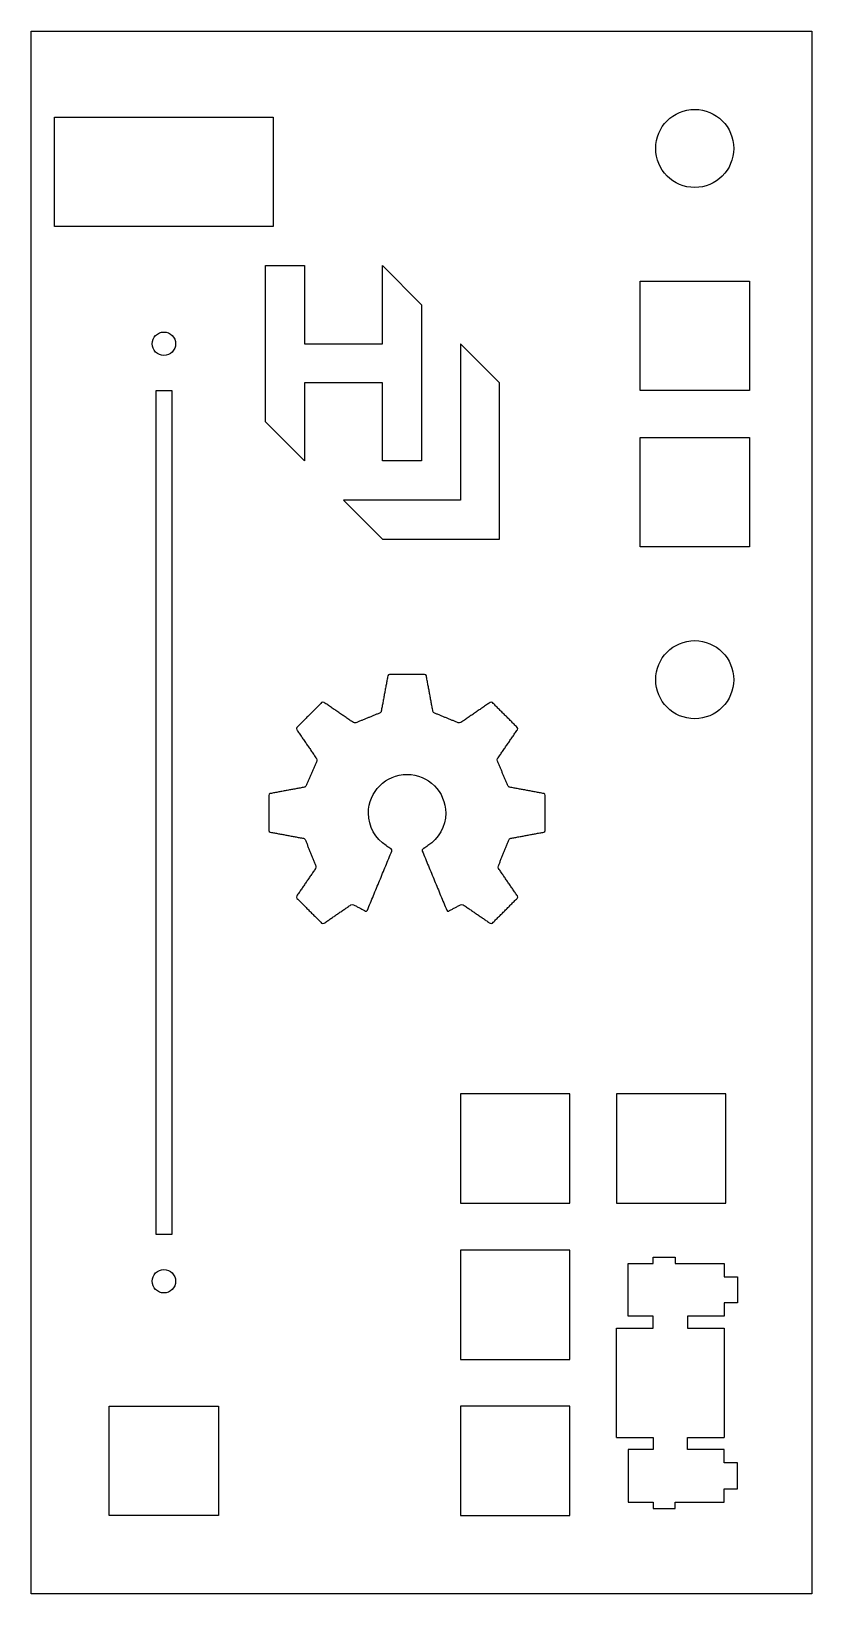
# Model space of a CAD drawing. Header units: millimetres. Extents: x -50 to 50, y -100 to 100.
import ezdxf

# ---------------------------------------------------------------- set-up
doc = ezdxf.new("R2010")
doc.units = ezdxf.units.MM
doc.layers.add('Body', color=7, linetype='CONTINUOUS')

msp = doc.modelspace()

# ---------------------------------------------------------------- linework, layer by layer
at = {"layer": 'Body'}
for p, q in [((-50, 100), (-50, 100, 1.5)), ((-50, 100), (50, 100)), ((-50, 100, 1.5), (50, 100, 1.5)), ((-50, 100), (-50, 100, 1.5)), ((-50, -100), (-50, 100)), ((-50, -100, 1.5), (-50, 100, 1.5)), ((-50, 100), (50, 100)), ((-50, -100), (-50, 100)), ((-50, 100, 1.5), (50, 100, 1.5)), ((-50, -100, 1.5), (-50, 100, 1.5)), ((50, 100), (50, 100, 1.5)), ((50, 100), (50, 100, 1.5)), ((50, 100), (50, -100)), ((50, 100, 1.5), (50, -100, 1.5)), ((50, 100), (50, -100)), ((50, 100, 1.5), (50, -100, 1.5)), ((-47, 75), (-47, 89)), ((-47, 89), (-19, 89)), ((-47, 75, 1.5), (-47, 89, 1.5)), ((-47, 89, 1.5), (-19, 89, 1.5)), ((-47, 89, 1.5), (-47, 89)), ((-47, 75, 1.5), (-47, 89, 1.5)), ((-47, 75), (-47, 89)), ((-47, 89, 1.5), (-47, 89)), ((-47, 89, 1.5), (-19, 89, 1.5)), ((-47, 89), (-19, 89)), ((-19, 89), (-19, 75)), ((-19, 89, 1.5), (-19, 75, 1.5)), ((-19, 89, 1.5), (-19, 89)), ((-19, 89, 1.5), (-19, 89)), ((-19, 89, 1.5), (-19, 75, 1.5)), ((-19, 89), (-19, 75)), ((40, 85, 1.5), (40, 85)), ((40, 85, 1.5), (40, 85)), ((-19, 75), (-47, 75)), ((-19, 75, 1.5), (-47, 75, 1.5)), ((-47, 75, 1.5), (-47, 75)), ((-47, 75, 1.5), (-47, 75)), ((-19, 75, 1.5), (-47, 75, 1.5)), ((-19, 75), (-47, 75)), ((-19, 75, 1.5), (-19, 75)), ((-19, 75, 1.5), (-19, 75)), ((-20, 50), (-20, 70)), ((-20, 70), (-15, 70)), ((-20, 50, 1.5), (-20, 70, 1.5)), ((-20, 70, 1.5), (-15, 70, 1.5)), ((-20, 70, 1.5), (-20, 70)), ((-20, 50, 1.5), (-20, 70, 1.5)), ((-20, 50), (-20, 70)), ((-20, 70, 1.5), (-20, 70)), ((-20, 70, 1.5), (-15, 70, 1.5)), ((-20, 70), (-15, 70)), ((-15, 70), (-15, 60)), ((-15, 70, 1.5), (-15, 60, 1.5)), ((-15, 70, 1.5), (-15, 70)), ((-15, 70, 1.5), (-15, 60, 1.5)), ((-15, 70), (-15, 60)), ((-15, 70, 1.5), (-15, 70)), ((-5, 70), (0, 65)), ((-5, 60), (-5, 70)), ((-5, 70, 1.5), (0, 65, 1.5)), ((-5, 60, 1.5), (-5, 70, 1.5)), ((-5, 70, 1.5), (-5, 70)), ((-5, 70, 1.5), (0, 65, 1.5)), ((-5, 70), (0, 65)), ((-5, 70, 1.5), (-5, 70)), ((-5, 60, 1.5), (-5, 70, 1.5)), ((-5, 60), (-5, 70)), ((28, 54), (28, 68)), ((28, 68), (42, 68)), ((28, 54, 1.5), (28, 68, 1.5)), ((28, 68, 1.5), (42, 68, 1.5)), ((28, 68, 1.5), (28, 68)), ((28, 54, 1.5), (28, 68, 1.5)), ((28, 54), (28, 68)), ((28, 68, 1.5), (28, 68)), ((28, 68, 1.5), (42, 68, 1.5)), ((28, 68), (42, 68)), ((42, 68), (42, 54)), ((42, 68, 1.5), (42, 54, 1.5)), ((42, 68, 1.5), (42, 68)), ((42, 68, 1.5), (42, 68)), ((42, 68, 1.5), (42, 54, 1.5)), ((42, 68), (42, 54)), ((0, 65), (0, 45)), ((0, 65, 1.5), (0, 45, 1.5)), ((0, 65, 1.5), (0, 65)), ((0, 65, 1.5), (0, 45, 1.5)), ((0, 65), (0, 45)), ((0, 65, 1.5), (0, 65)), ((-31.5, 60, 1.5), (-31.5, 60)), ((-31.5, 60, 1.5), (-31.5, 60)), ((-15, 60), (-5, 60)), ((-15, 60, 1.5), (-5, 60, 1.5)), ((-15, 60, 1.5), (-15, 60)), ((-15, 60, 1.5), (-5, 60, 1.5)), ((-15, 60), (-5, 60)), ((-15, 60, 1.5), (-15, 60)), ((-5, 60, 1.5), (-5, 60)), ((-5, 60, 1.5), (-5, 60)), ((10, 55), (5, 60)), ((5, 60), (5, 40)), ((10, 55, 1.5), (5, 60, 1.5)), ((5, 60, 1.5), (5, 40, 1.5)), ((5, 60, 1.5), (5, 60)), ((10, 55, 1.5), (5, 60, 1.5)), ((10, 55), (5, 60)), ((5, 60, 1.5), (5, 60)), ((5, 60, 1.5), (5, 40, 1.5)), ((5, 60), (5, 40)), ((-34, -54), (-34, 54)), ((-34, 54), (-32, 54)), ((-34, -54, 1.5), (-34, 54, 1.5)), ((-34, 54, 1.5), (-32, 54, 1.5)), ((-34, 54, 1.5), (-34, 54)), ((-34, -54, 1.5), (-34, 54, 1.5)), ((-34, -54), (-34, 54)), ((-34, 54, 1.5), (-34, 54)), ((-34, 54, 1.5), (-32, 54, 1.5)), ((-34, 54), (-32, 54)), ((-32, 54), (-32, -54)), ((-32, 54, 1.5), (-32, -54, 1.5)), ((-32, 54, 1.5), (-32, 54)), ((-32, 54, 1.5), (-32, 54)), ((-32, 54, 1.5), (-32, -54, 1.5)), ((-32, 54), (-32, -54)), ((-15, 55), (-15, 45)), ((-5, 55), (-15, 55)), ((-15, 55, 1.5), (-15, 45, 1.5)), ((-5, 55, 1.5), (-15, 55, 1.5)), ((-15, 55, 1.5), (-15, 55)), ((-15, 55, 1.5), (-15, 45, 1.5)), ((-15, 55), (-15, 45)), ((-15, 55, 1.5), (-15, 55)), ((-5, 55, 1.5), (-15, 55, 1.5)), ((-5, 55), (-15, 55)), ((-5, 45), (-5, 55)), ((-5, 45, 1.5), (-5, 55, 1.5)), ((-5, 55, 1.5), (-5, 55)), ((-5, 55, 1.5), (-5, 55)), ((-5, 45, 1.5), (-5, 55, 1.5)), ((-5, 45), (-5, 55)), ((10, 35), (10, 55)), ((10, 35, 1.5), (10, 55, 1.5)), ((10, 55, 1.5), (10, 55)), ((10, 35, 1.5), (10, 55, 1.5)), ((10, 35), (10, 55)), ((10, 55, 1.5), (10, 55)), ((42, 54), (28, 54)), ((42, 54, 1.5), (28, 54, 1.5)), ((28, 54, 1.5), (28, 54)), ((28, 54, 1.5), (28, 54)), ((42, 54, 1.5), (28, 54, 1.5)), ((42, 54), (28, 54)), ((42, 54, 1.5), (42, 54)), ((42, 54, 1.5), (42, 54)), ((-15, 45), (-20, 50)), ((-15, 45, 1.5), (-20, 50, 1.5)), ((-20, 50, 1.5), (-20, 50)), ((-20, 50, 1.5), (-20, 50)), ((-15, 45, 1.5), (-20, 50, 1.5)), ((-15, 45), (-20, 50)), ((28, 34), (28, 48)), ((28, 48), (42, 48)), ((28, 34, 1.5), (28, 48, 1.5)), ((28, 48, 1.5), (42, 48, 1.5)), ((28, 48, 1.5), (28, 48)), ((28, 34, 1.5), (28, 48, 1.5)), ((28, 34), (28, 48)), ((28, 48, 1.5), (28, 48)), ((28, 48, 1.5), (42, 48, 1.5)), ((28, 48), (42, 48)), ((42, 48), (42, 34)), ((42, 48, 1.5), (42, 34, 1.5)), ((42, 48, 1.5), (42, 48)), ((42, 48, 1.5), (42, 48)), ((42, 48, 1.5), (42, 34, 1.5)), ((42, 48), (42, 34)), ((-15, 45, 1.5), (-15, 45)), ((-15, 45, 1.5), (-15, 45)), ((0, 45), (-5, 45)), ((0, 45, 1.5), (-5, 45, 1.5)), ((-5, 45, 1.5), (-5, 45)), ((-5, 45, 1.5), (-5, 45)), ((0, 45, 1.5), (-5, 45, 1.5)), ((0, 45), (-5, 45)), ((0, 45, 1.5), (0, 45)), ((0, 45, 1.5), (0, 45)), ((-10, 40), (-5, 35)), ((5, 40), (-10, 40)), ((-10, 40, 1.5), (-5, 35, 1.5)), ((5, 40, 1.5), (-10, 40, 1.5)), ((-10, 40, 1.5), (-10, 40)), ((-10, 40, 1.5), (-5, 35, 1.5)), ((-10, 40), (-5, 35)), ((-10, 40, 1.5), (-10, 40)), ((5, 40, 1.5), (-10, 40, 1.5)), ((5, 40), (-10, 40)), ((5, 40, 1.5), (5, 40)), ((5, 40, 1.5), (5, 40)), ((-5, 35), (10, 35)), ((-5, 35, 1.5), (10, 35, 1.5)), ((-5, 35, 1.5), (-5, 35)), ((-5, 35, 1.5), (-5, 35)), ((-5, 35, 1.5), (10, 35, 1.5)), ((-5, 35), (10, 35)), ((10, 35, 1.5), (10, 35)), ((10, 35, 1.5), (10, 35)), ((42, 34), (28, 34)), ((42, 34, 1.5), (28, 34, 1.5)), ((28, 34, 1.5), (28, 34)), ((28, 34, 1.5), (28, 34)), ((42, 34, 1.5), (28, 34, 1.5)), ((42, 34), (28, 34)), ((42, 34, 1.5), (42, 34)), ((42, 34, 1.5), (42, 34)), ((-4.31958, 17.4735, 1.5), (-4.31958, 17.4735)), ((-4.31958, 17.4735, 1.5), (-4.31958, 17.4735)), ((-4.0878, 17.6663, 1.5), (-4.0878, 17.6663)), ((-4.0878, 17.6663, 1.5), (-4.0878, 17.6663)), ((0.388946, 17.6663, 1.5), (0.388946, 17.6663)), ((0.388946, 17.6663, 1.5), (0.388946, 17.6663)), ((0.620985, 17.4735, 1.5), (0.620985, 17.4735)), ((0.620985, 17.4735, 1.5), (0.620985, 17.4735)), ((40, 17, 1.5), (40, 17)), ((40, 17, 1.5), (40, 17)), ((-12.791, 14.0617, 1.5), (-12.791, 14.0617)), ((-12.791, 14.0617, 1.5), (-12.791, 14.0617)), ((-12.4904, 14.0894, 1.5), (-12.4904, 14.0894)), ((-12.4904, 14.0894, 1.5), (-12.4904, 14.0894)), ((8.79211, 14.0894, 1.5), (8.79211, 14.0894)), ((8.79211, 14.0894, 1.5), (8.79211, 14.0894)), ((9.09241, 14.0617, 1.5), (9.09241, 14.0617)), ((9.09241, 14.0617, 1.5), (9.09241, 14.0617)), ((-5.37897, 12.7202, 1.5), (-5.37897, 12.7202)), ((-5.37897, 12.7202, 1.5), (-5.37897, 12.7202)), ((-5.15672, 12.9747, 1.5), (-5.15672, 12.9747)), ((-5.15672, 12.9747, 1.5), (-5.15672, 12.9747)), ((1.45839, 12.9747, 1.5), (1.45839, 12.9747)), ((1.45839, 12.9747, 1.5), (1.45839, 12.9747)), ((1.68064, 12.7202, 1.5), (1.68064, 12.7202)), ((1.68064, 12.7202, 1.5), (1.68064, 12.7202)), ((-15.9843, 10.5959, 1.5), (-15.9843, 10.5959)), ((-15.9843, 10.5959, 1.5), (-15.9843, 10.5959)), ((-15.9565, 10.8964, 1.5), (-15.9565, 10.8964)), ((-15.9565, 10.8964, 1.5), (-15.9565, 10.8964)), ((-8.7323, 11.5103, 1.5), (-8.7323, 11.5103)), ((-8.7323, 11.5103, 1.5), (-8.7323, 11.5103)), ((-8.39443, 11.4859, 1.5), (-8.39443, 11.4859)), ((-8.39443, 11.4859, 1.5), (-8.39443, 11.4859)), ((4.69583, 11.4859, 1.5), (4.69583, 11.4859)), ((4.69583, 11.4859, 1.5), (4.69583, 11.4859)), ((5.03371, 11.5103, 1.5), (5.03371, 11.5103)), ((5.03371, 11.5103, 1.5), (5.03371, 11.5103)), ((12.2576, 10.8964, 1.5), (12.2576, 10.8964)), ((12.2576, 10.8964, 1.5), (12.2576, 10.8964)), ((12.2854, 10.5959, 1.5), (12.2854, 10.5959)), ((12.2854, 10.5959, 1.5), (12.2854, 10.5959)), ((-13.4498, 6.9023, 1.5), (-13.4498, 6.9023)), ((-13.4498, 6.9023, 1.5), (-13.4498, 6.9023)), ((-13.4289, 6.56601, 1.5), (-13.4289, 6.56601)), ((-13.4289, 6.56601, 1.5), (-13.4289, 6.56601)), ((9.73006, 6.56601, 1.5), (9.73006, 6.56601)), ((9.73006, 6.56601, 1.5), (9.73006, 6.56601)), ((9.75123, 6.9023, 1.5), (9.75123, 6.9023)), ((9.75123, 6.9023, 1.5), (9.75123, 6.9023)), ((-1.84969, 4.87956, 1.5), (-1.84969, 4.87956)), ((-1.84969, 4.87956, 1.5), (-1.84969, 4.87956)), ((-19.562, 2.19298, 1.5), (-19.562, 2.19298)), ((-19.562, 2.19298, 1.5), (-19.562, 2.19298)), ((-19.3691, 2.42528, 1.5), (-19.3691, 2.42528)), ((-19.3691, 2.42528, 1.5), (-19.3691, 2.42528)), ((-15.0199, 3.23411, 1.5), (-15.0199, 3.23411)), ((-15.0199, 3.23411, 1.5), (-15.0199, 3.23411)), ((-14.7624, 3.45557, 1.5), (-14.7624, 3.45557)), ((-14.7624, 3.45557, 1.5), (-14.7624, 3.45557)), ((11.0633, 3.45557, 1.5), (11.0633, 3.45557)), ((11.0633, 3.45557, 1.5), (11.0633, 3.45557)), ((11.3207, 3.23411, 1.5), (11.3207, 3.23411)), ((11.3207, 3.23411, 1.5), (11.3207, 3.23411)), ((15.6702, 2.42528, 1.5), (15.6702, 2.42528)), ((15.6702, 2.42528, 1.5), (15.6702, 2.42528)), ((15.8626, 2.19271, 1.5), (15.8626, 2.19271)), ((15.8626, 2.19271, 1.5), (15.8626, 2.19271)), ((-6.80031, -0.071063, 1.5), (-6.80031, -0.071063)), ((-6.80031, -0.071063, 1.5), (-6.80031, -0.071063)), ((3.10066, -0.071063, 1.5), (3.10066, -0.071063)), ((3.10066, -0.071063, 1.5), (3.10066, -0.071063)), ((-19.5617, -2.28351, 1.5), (-19.5617, -2.28351)), ((-19.5617, -2.28351, 1.5), (-19.5617, -2.28351)), ((-19.3688, -2.51581, 1.5), (-19.3688, -2.51581)), ((-19.3688, -2.51581, 1.5), (-19.3688, -2.51581)), ((-15.1262, -3.30533, 1.5), (-15.1262, -3.30533)), ((-15.1262, -3.30533, 1.5), (-15.1262, -3.30533)), ((-14.8743, -3.52837, 1.5), (-14.8743, -3.52837)), ((-14.8743, -3.52837, 1.5), (-14.8743, -3.52837)), ((11.1749, -3.52864, 1.5), (11.1749, -3.52864)), ((11.1749, -3.52864, 1.5), (11.1749, -3.52864)), ((11.4266, -3.30559, 1.5), (11.4266, -3.30559)), ((11.4266, -3.30559, 1.5), (11.4266, -3.30559)), ((15.6692, -2.51608, 1.5), (15.6692, -2.51608)), ((15.6692, -2.51608, 1.5), (15.6692, -2.51608)), ((15.862, -2.28377, 1.5), (15.862, -2.28377)), ((15.862, -2.28377, 1.5), (15.862, -2.28377)), ((-4.51564, -4.24116, 1.5), (-4.51564, -4.24116)), ((-4.51564, -4.24116, 1.5), (-4.51564, -4.24116)), ((-4.27486, -4.42558, 1.5), (-4.27486, -4.42558)), ((-4.27486, -4.42558, 1.5), (-4.27486, -4.42558)), ((-3.89413, -4.65867, 1.5), (-3.89413, -4.65867)), ((-3.89413, -4.65867, 1.5), (-3.89413, -4.65867)), ((-3.80205, -4.94204, 1.5), (-3.80205, -4.94204)), ((-3.80205, -4.94204, 1.5), (-3.80205, -4.94204)), ((0.102931, -4.94204, 1.5), (0.102931, -4.94204)), ((0.102931, -4.94204, 1.5), (0.102931, -4.94204)), ((0.195006, -4.65867, 1.5), (0.195006, -4.65867)), ((0.195006, -4.65867, 1.5), (0.195006, -4.65867)), ((0.575742, -4.42558, 1.5), (0.575742, -4.42558)), ((0.575742, -4.42558, 1.5), (0.575742, -4.42558)), ((0.815983, -4.24116, 1.5), (0.815983, -4.24116)), ((0.815983, -4.24116, 1.5), (0.815983, -4.24116)), ((-13.575, -7.17486, 1.5), (-13.575, -7.17486)), ((-13.575, -7.17486, 1.5), (-13.575, -7.17486)), ((-13.5498, -6.83699, 1.5), (-13.5498, -6.83699)), ((-13.5498, -6.83699, 1.5), (-13.5498, -6.83699)), ((9.85045, -6.83725, 1.5), (9.85045, -6.83725)), ((9.85045, -6.83725, 1.5), (9.85045, -6.83725)), ((9.87532, -7.17513, 1.5), (9.87532, -7.17513)), ((9.87532, -7.17513, 1.5), (9.87532, -7.17513)), ((-15.9848, -10.6867, 1.5), (-15.9848, -10.6867)), ((-15.9848, -10.6867, 1.5), (-15.9848, -10.6867)), ((-15.957, -10.9875, 1.5), (-15.957, -10.9875)), ((-15.957, -10.9875, 1.5), (-15.957, -10.9875)), ((-9.04107, -11.8127, 1.5), (-9.04107, -11.8127)), ((-9.04107, -11.8127, 1.5), (-9.04107, -11.8127)), ((-8.71034, -11.8014, 1.5), (-8.71034, -11.8014)), ((-8.71034, -11.8014, 1.5), (-8.71034, -11.8014)), ((5.01095, -11.8016, 1.5), (5.01095, -11.8016)), ((5.01095, -11.8016, 1.5), (5.01095, -11.8016)), ((5.34168, -11.813, 1.5), (5.34168, -11.813)), ((5.34168, -11.813, 1.5), (5.34168, -11.813)), ((12.2576, -10.9878, 1.5), (12.2576, -10.9878)), ((12.2576, -10.9878, 1.5), (12.2576, -10.9878)), ((12.2854, -10.6869, 1.5), (12.2854, -10.6869)), ((12.2854, -10.6869, 1.5), (12.2854, -10.6869)), ((-7.18899, -12.6136, 1.5), (-7.18899, -12.6136)), ((-7.18899, -12.6136, 1.5), (-7.18899, -12.6136)), ((-6.93895, -12.5216, 1.5), (-6.93895, -12.5216)), ((-6.93895, -12.5216, 1.5), (-6.93895, -12.5216)), ((3.23957, -12.5218, 1.5), (3.23957, -12.5218)), ((3.23957, -12.5218, 1.5), (3.23957, -12.5218)), ((3.4896, -12.6139, 1.5), (3.4896, -12.6139)), ((3.4896, -12.6139, 1.5), (3.4896, -12.6139)), ((-12.7913, -14.1527, 1.5), (-12.7913, -14.1527)), ((-12.7913, -14.1527, 1.5), (-12.7913, -14.1527)), ((-12.4907, -14.1805, 1.5), (-12.4907, -14.1805)), ((-12.4907, -14.1805, 1.5), (-12.4907, -14.1805)), ((8.79158, -14.1808, 1.5), (8.79158, -14.1808)), ((8.79158, -14.1808, 1.5), (8.79158, -14.1808)), ((9.09189, -14.153, 1.5), (9.09189, -14.153)), ((9.09189, -14.153, 1.5), (9.09189, -14.153)), ((19, -36), (5, -36)), ((5, -36), (5, -50)), ((19, -36, 1.5), (5, -36, 1.5)), ((5, -36, 1.5), (5, -50, 1.5)), ((5, -36, 1.5), (5, -36)), ((19, -36, 1.5), (5, -36, 1.5)), ((19, -36), (5, -36)), ((5, -36, 1.5), (5, -36)), ((5, -36, 1.5), (5, -50, 1.5)), ((5, -36), (5, -50)), ((19, -50), (19, -36)), ((19, -50, 1.5), (19, -36, 1.5)), ((19, -36, 1.5), (19, -36)), ((19, -36, 1.5), (19, -36)), ((19, -50, 1.5), (19, -36, 1.5)), ((19, -50), (19, -36)), ((39, -36), (25, -36)), ((25, -36), (25, -50)), ((39, -36, 1.5), (25, -36, 1.5)), ((25, -36, 1.5), (25, -50, 1.5)), ((25, -36, 1.5), (25, -36)), ((39, -36, 1.5), (25, -36, 1.5)), ((39, -36), (25, -36)), ((25, -36, 1.5), (25, -36)), ((25, -36, 1.5), (25, -50, 1.5)), ((25, -36), (25, -50)), ((39, -50), (39, -36)), ((39, -50, 1.5), (39, -36, 1.5)), ((39, -36, 1.5), (39, -36)), ((39, -36, 1.5), (39, -36)), ((39, -50, 1.5), (39, -36, 1.5)), ((39, -50), (39, -36)), ((5, -50), (19, -50)), ((5, -50, 1.5), (19, -50, 1.5)), ((5, -50, 1.5), (5, -50)), ((5, -50, 1.5), (5, -50)), ((5, -50, 1.5), (19, -50, 1.5)), ((5, -50), (19, -50)), ((19, -50, 1.5), (19, -50)), ((19, -50, 1.5), (19, -50)), ((25, -50), (39, -50)), ((25, -50, 1.5), (39, -50, 1.5)), ((25, -50, 1.5), (25, -50)), ((25, -50, 1.5), (25, -50)), ((25, -50, 1.5), (39, -50, 1.5)), ((25, -50), (39, -50)), ((39, -50, 1.5), (39, -50)), ((39, -50, 1.5), (39, -50)), ((-32, -54), (-34, -54)), ((-32, -54, 1.5), (-34, -54, 1.5)), ((-34, -54, 1.5), (-34, -54)), ((-34, -54, 1.5), (-34, -54)), ((-32, -54, 1.5), (-34, -54, 1.5)), ((-32, -54), (-34, -54)), ((-32, -54, 1.5), (-32, -54)), ((-32, -54, 1.5), (-32, -54)), ((19, -56), (5, -56)), ((5, -56), (5, -70)), ((19, -56, 1.5), (5, -56, 1.5)), ((5, -56, 1.5), (5, -70, 1.5)), ((5, -56, 1.5), (5, -56)), ((19, -56, 1.5), (5, -56, 1.5)), ((19, -56), (5, -56)), ((5, -56, 1.5), (5, -56)), ((5, -56, 1.5), (5, -70, 1.5)), ((5, -56), (5, -70)), ((19, -70), (19, -56)), ((19, -70, 1.5), (19, -56, 1.5)), ((19, -56, 1.5), (19, -56)), ((19, -56, 1.5), (19, -56)), ((19, -70, 1.5), (19, -56, 1.5)), ((19, -70), (19, -56)), ((26.47, -64.475), (26.47, -57.725)), ((26.47, -57.725), (29.7, -57.725)), ((26.47, -64.475, 1.5), (26.47, -57.725, 1.5)), ((26.47, -57.725, 1.5), (29.7, -57.725, 1.5)), ((26.47, -57.725, 1.5), (26.47, -57.725)), ((26.47, -64.475, 1.5), (26.47, -57.725, 1.5)), ((26.47, -64.475), (26.47, -57.725)), ((26.47, -57.725, 1.5), (26.47, -57.725)), ((26.47, -57.725, 1.5), (29.7, -57.725, 1.5)), ((26.47, -57.725), (29.7, -57.725)), ((29.7, -57.725), (29.7, -56.9)), ((29.7, -56.9), (32.485, -56.9)), ((29.7, -57.725, 1.5), (29.7, -56.9, 1.5)), ((29.7, -56.9, 1.5), (32.485, -56.9, 1.5)), ((29.7, -56.9, 1.5), (29.7, -56.9)), ((29.7, -57.725, 1.5), (29.7, -56.9, 1.5)), ((29.7, -57.725), (29.7, -56.9)), ((29.7, -56.9, 1.5), (29.7, -56.9)), ((29.7, -56.9, 1.5), (32.485, -56.9, 1.5)), ((29.7, -56.9), (32.485, -56.9)), ((29.7, -57.725, 1.5), (29.7, -57.725)), ((29.7, -57.725, 1.5), (29.7, -57.725)), ((32.485, -56.9), (32.485, -57.725)), ((32.485, -56.9, 1.5), (32.485, -57.725, 1.5)), ((32.485, -56.9, 1.5), (32.485, -56.9)), ((32.485, -56.9, 1.5), (32.485, -56.9)), ((32.485, -56.9, 1.5), (32.485, -57.725, 1.5)), ((32.485, -56.9), (32.485, -57.725)), ((32.485, -57.725), (38.77, -57.725)), ((32.485, -57.725, 1.5), (38.77, -57.725, 1.5)), ((32.485, -57.725, 1.5), (32.485, -57.725)), ((32.485, -57.725, 1.5), (32.485, -57.725)), ((32.485, -57.725, 1.5), (38.77, -57.725, 1.5)), ((32.485, -57.725), (38.77, -57.725)), ((38.77, -57.725), (38.77, -59.45)), ((38.77, -57.725, 1.5), (38.77, -59.45, 1.5)), ((38.77, -57.725, 1.5), (38.77, -57.725)), ((38.77, -57.725, 1.5), (38.77, -57.725)), ((38.77, -57.725, 1.5), (38.77, -59.45, 1.5)), ((38.77, -57.725), (38.77, -59.45)), ((-31.5, -60, 1.5), (-31.5, -60)), ((-31.5, -60, 1.5), (-31.5, -60)), ((38.77, -59.45), (40.495, -59.45)), ((38.77, -59.45, 1.5), (40.495, -59.45, 1.5)), ((38.77, -59.45, 1.5), (38.77, -59.45)), ((38.77, -59.45, 1.5), (38.77, -59.45)), ((38.77, -59.45, 1.5), (40.495, -59.45, 1.5)), ((38.77, -59.45), (40.495, -59.45)), ((40.495, -59.45), (40.495, -62.75)), ((40.495, -59.45, 1.5), (40.495, -62.75, 1.5)), ((40.495, -59.45, 1.5), (40.495, -59.45)), ((40.495, -59.45, 1.5), (40.495, -59.45)), ((40.495, -59.45, 1.5), (40.495, -62.75, 1.5)), ((40.495, -59.45), (40.495, -62.75)), ((40.495, -62.75), (38.77, -62.75)), ((38.77, -62.75), (38.77, -64.475)), ((40.495, -62.75, 1.5), (38.77, -62.75, 1.5)), ((38.77, -62.75, 1.5), (38.77, -64.475, 1.5)), ((38.77, -62.75, 1.5), (38.77, -62.75)), ((40.495, -62.75, 1.5), (38.77, -62.75, 1.5)), ((40.495, -62.75), (38.77, -62.75)), ((38.77, -62.75, 1.5), (38.77, -62.75)), ((38.77, -62.75, 1.5), (38.77, -64.475, 1.5)), ((38.77, -62.75), (38.77, -64.475)), ((40.495, -62.75, 1.5), (40.495, -62.75)), ((40.495, -62.75, 1.5), (40.495, -62.75)), ((25, -80), (25, -66)), ((25, -66), (29.7, -66)), ((25, -80, 1.5), (25, -66, 1.5)), ((25, -66, 1.5), (29.7, -66, 1.5)), ((25, -66, 1.5), (25, -66)), ((25, -80, 1.5), (25, -66, 1.5)), ((25, -80), (25, -66)), ((25, -66, 1.5), (25, -66)), ((25, -66, 1.5), (29.7, -66, 1.5)), ((25, -66), (29.7, -66)), ((29.7, -64.475), (26.47, -64.475)), ((29.7, -64.475, 1.5), (26.47, -64.475, 1.5)), ((26.47, -64.475, 1.5), (26.47, -64.475)), ((29.7, -64.475, 1.5), (26.47, -64.475, 1.5)), ((29.7, -64.475), (26.47, -64.475)), ((26.47, -64.475, 1.5), (26.47, -64.475)), ((29.7, -66), (29.7, -64.475)), ((29.7, -66, 1.5), (29.7, -64.475, 1.5)), ((29.7, -64.475, 1.5), (29.7, -64.475)), ((29.7, -66, 1.5), (29.7, -64.475, 1.5)), ((29.7, -66), (29.7, -64.475)), ((29.7, -64.475, 1.5), (29.7, -64.475)), ((29.7, -66, 1.5), (29.7, -66)), ((29.7, -66, 1.5), (29.7, -66)), ((38.77, -64.475), (34.07, -64.475)), ((34.07, -64.475), (34.07, -66)), ((38.77, -64.475, 1.5), (34.07, -64.475, 1.5)), ((34.07, -64.475, 1.5), (34.07, -66, 1.5)), ((34.07, -64.475, 1.5), (34.07, -64.475)), ((38.77, -64.475, 1.5), (34.07, -64.475, 1.5)), ((38.77, -64.475), (34.07, -64.475)), ((34.07, -64.475, 1.5), (34.07, -64.475)), ((34.07, -64.475, 1.5), (34.07, -66, 1.5)), ((34.07, -64.475), (34.07, -66)), ((34.07, -66), (38.77, -66)), ((34.07, -66, 1.5), (38.77, -66, 1.5)), ((34.07, -66, 1.5), (34.07, -66)), ((34.07, -66, 1.5), (34.07, -66)), ((34.07, -66, 1.5), (38.77, -66, 1.5)), ((34.07, -66), (38.77, -66)), ((38.77, -64.475, 1.5), (38.77, -64.475)), ((38.77, -64.475, 1.5), (38.77, -64.475)), ((38.77, -66), (38.77, -80)), ((38.77, -66, 1.5), (38.77, -80, 1.5)), ((38.77, -66, 1.5), (38.77, -66)), ((38.77, -66, 1.5), (38.77, -80, 1.5)), ((38.77, -66), (38.77, -80)), ((38.77, -66, 1.5), (38.77, -66)), ((5, -70), (19, -70)), ((5, -70, 1.5), (19, -70, 1.5)), ((5, -70, 1.5), (5, -70)), ((5, -70, 1.5), (5, -70)), ((5, -70, 1.5), (19, -70, 1.5)), ((5, -70), (19, -70)), ((19, -70, 1.5), (19, -70)), ((19, -70, 1.5), (19, -70)), ((-40, -90), (-40, -76)), ((-40, -76), (-26, -76)), ((-40, -90, 1.5), (-40, -76, 1.5)), ((-40, -76, 1.5), (-26, -76, 1.5)), ((-40, -76, 1.5), (-40, -76)), ((-40, -90, 1.5), (-40, -76, 1.5)), ((-40, -90), (-40, -76)), ((-40, -76, 1.5), (-40, -76)), ((-40, -76, 1.5), (-26, -76, 1.5)), ((-40, -76), (-26, -76)), ((-26, -76), (-26, -90)), ((-26, -76, 1.5), (-26, -90, 1.5)), ((-26, -76, 1.5), (-26, -76)), ((-26, -76, 1.5), (-26, -76)), ((-26, -76, 1.5), (-26, -90, 1.5)), ((-26, -76), (-26, -90)), ((19, -76), (5, -76)), ((5, -76), (5, -90)), ((19, -76, 1.5), (5, -76, 1.5)), ((5, -76, 1.5), (5, -90, 1.5)), ((5, -76, 1.5), (5, -76)), ((19, -76, 1.5), (5, -76, 1.5)), ((19, -76), (5, -76)), ((5, -76, 1.5), (5, -76)), ((5, -76, 1.5), (5, -90, 1.5)), ((5, -76), (5, -90)), ((19, -90), (19, -76)), ((19, -90, 1.5), (19, -76, 1.5)), ((19, -76, 1.5), (19, -76)), ((19, -76, 1.5), (19, -76)), ((19, -90, 1.5), (19, -76, 1.5)), ((19, -90), (19, -76)), ((25, -80), (29.7, -80)), ((25, -80, 1.5), (29.7, -80, 1.5)), ((25, -80, 1.5), (25, -80)), ((25, -80, 1.5), (29.7, -80, 1.5)), ((25, -80), (29.7, -80)), ((25, -80, 1.5), (25, -80)), ((29.7, -80), (29.7, -81.525)), ((29.7, -80, 1.5), (29.7, -81.525, 1.5)), ((29.7, -80, 1.5), (29.7, -80)), ((29.7, -80, 1.5), (29.7, -80)), ((29.7, -80, 1.5), (29.7, -81.525, 1.5)), ((29.7, -80), (29.7, -81.525)), ((34.07, -81.525), (34.07, -80)), ((34.07, -80), (38.77, -80)), ((34.07, -81.525, 1.5), (34.07, -80, 1.5)), ((34.07, -80, 1.5), (38.77, -80, 1.5)), ((34.07, -80, 1.5), (34.07, -80)), ((34.07, -81.525, 1.5), (34.07, -80, 1.5)), ((34.07, -81.525), (34.07, -80)), ((34.07, -80, 1.5), (34.07, -80)), ((34.07, -80, 1.5), (38.77, -80, 1.5)), ((34.07, -80), (38.77, -80)), ((38.77, -80, 1.5), (38.77, -80)), ((38.77, -80, 1.5), (38.77, -80)), ((29.7, -81.525), (26.47, -81.525)), ((26.47, -81.525), (26.47, -88.275)), ((29.7, -81.525, 1.5), (26.47, -81.525, 1.5)), ((26.47, -81.525, 1.5), (26.47, -88.275, 1.5)), ((26.47, -81.525, 1.5), (26.47, -81.525)), ((29.7, -81.525, 1.5), (26.47, -81.525, 1.5)), ((29.7, -81.525), (26.47, -81.525)), ((26.47, -81.525, 1.5), (26.47, -81.525)), ((26.47, -81.525, 1.5), (26.47, -88.275, 1.5)), ((26.47, -81.525), (26.47, -88.275)), ((29.7, -81.525, 1.5), (29.7, -81.525)), ((29.7, -81.525, 1.5), (29.7, -81.525)), ((38.77, -81.525), (34.07, -81.525)), ((38.77, -81.525, 1.5), (34.07, -81.525, 1.5)), ((34.07, -81.525, 1.5), (34.07, -81.525)), ((38.77, -81.525, 1.5), (34.07, -81.525, 1.5)), ((38.77, -81.525), (34.07, -81.525)), ((34.07, -81.525, 1.5), (34.07, -81.525)), ((38.77, -83.25), (38.77, -81.525)), ((38.77, -83.25, 1.5), (38.77, -81.525, 1.5)), ((38.77, -81.525, 1.5), (38.77, -81.525)), ((38.77, -83.25, 1.5), (38.77, -81.525, 1.5)), ((38.77, -83.25), (38.77, -81.525)), ((38.77, -81.525, 1.5), (38.77, -81.525)), ((40.495, -83.25), (38.77, -83.25)), ((40.495, -83.25, 1.5), (38.77, -83.25, 1.5)), ((38.77, -83.25, 1.5), (38.77, -83.25)), ((40.495, -83.25, 1.5), (38.77, -83.25, 1.5)), ((40.495, -83.25), (38.77, -83.25)), ((38.77, -83.25, 1.5), (38.77, -83.25)), ((40.495, -86.55), (40.495, -83.25)), ((40.495, -86.55, 1.5), (40.495, -83.25, 1.5)), ((40.495, -83.25, 1.5), (40.495, -83.25)), ((40.495, -86.55, 1.5), (40.495, -83.25, 1.5)), ((40.495, -86.55), (40.495, -83.25)), ((40.495, -83.25, 1.5), (40.495, -83.25)), ((38.77, -88.275), (38.77, -86.55)), ((38.77, -86.55), (40.495, -86.55)), ((38.77, -88.275, 1.5), (38.77, -86.55, 1.5)), ((38.77, -86.55, 1.5), (40.495, -86.55, 1.5)), ((38.77, -86.55, 1.5), (38.77, -86.55)), ((38.77, -88.275, 1.5), (38.77, -86.55, 1.5)), ((38.77, -88.275), (38.77, -86.55)), ((38.77, -86.55, 1.5), (38.77, -86.55)), ((38.77, -86.55, 1.5), (40.495, -86.55, 1.5)), ((38.77, -86.55), (40.495, -86.55)), ((40.495, -86.55, 1.5), (40.495, -86.55)), ((40.495, -86.55, 1.5), (40.495, -86.55)), ((-26, -90), (-40, -90)), ((-26, -90, 1.5), (-40, -90, 1.5)), ((-40, -90, 1.5), (-40, -90)), ((-40, -90, 1.5), (-40, -90)), ((-26, -90, 1.5), (-40, -90, 1.5)), ((-26, -90), (-40, -90)), ((-26, -90, 1.5), (-26, -90)), ((-26, -90, 1.5), (-26, -90)), ((5, -90), (19, -90)), ((5, -90, 1.5), (19, -90, 1.5)), ((5, -90, 1.5), (5, -90)), ((5, -90, 1.5), (5, -90)), ((5, -90, 1.5), (19, -90, 1.5)), ((5, -90), (19, -90)), ((19, -90, 1.5), (19, -90)), ((19, -90, 1.5), (19, -90)), ((26.47, -88.275), (29.7, -88.275)), ((26.47, -88.275, 1.5), (29.7, -88.275, 1.5)), ((26.47, -88.275, 1.5), (26.47, -88.275)), ((26.47, -88.275, 1.5), (26.47, -88.275)), ((26.47, -88.275, 1.5), (29.7, -88.275, 1.5)), ((26.47, -88.275), (29.7, -88.275)), ((29.7, -88.275), (29.7, -89.1)), ((29.7, -88.275, 1.5), (29.7, -89.1, 1.5)), ((29.7, -88.275, 1.5), (29.7, -88.275)), ((29.7, -88.275, 1.5), (29.7, -88.275)), ((29.7, -88.275, 1.5), (29.7, -89.1, 1.5)), ((29.7, -88.275), (29.7, -89.1)), ((29.7, -89.1), (32.485, -89.1)), ((29.7, -89.1, 1.5), (32.485, -89.1, 1.5)), ((29.7, -89.1, 1.5), (29.7, -89.1)), ((29.7, -89.1, 1.5), (29.7, -89.1)), ((29.7, -89.1, 1.5), (32.485, -89.1, 1.5)), ((29.7, -89.1), (32.485, -89.1)), ((32.485, -89.1), (32.485, -88.275)), ((32.485, -88.275), (38.77, -88.275)), ((32.485, -89.1, 1.5), (32.485, -88.275, 1.5)), ((32.485, -88.275, 1.5), (38.77, -88.275, 1.5)), ((32.485, -88.275, 1.5), (32.485, -88.275)), ((32.485, -89.1, 1.5), (32.485, -88.275, 1.5)), ((32.485, -89.1), (32.485, -88.275)), ((32.485, -88.275, 1.5), (32.485, -88.275)), ((32.485, -88.275, 1.5), (38.77, -88.275, 1.5)), ((32.485, -88.275), (38.77, -88.275)), ((32.485, -89.1, 1.5), (32.485, -89.1)), ((32.485, -89.1, 1.5), (32.485, -89.1)), ((38.77, -88.275, 1.5), (38.77, -88.275)), ((38.77, -88.275, 1.5), (38.77, -88.275)), ((-50, -100), (-50, -100, 1.5)), ((50, -100), (-50, -100)), ((50, -100, 1.5), (-50, -100, 1.5)), ((-50, -100), (-50, -100, 1.5)), ((50, -100), (-50, -100)), ((50, -100, 1.5), (-50, -100, 1.5)), ((50, -100), (50, -100, 1.5)), ((50, -100), (50, -100, 1.5))]:
    msp.add_line(p, q, dxfattribs=at)
for centre, radius in [((35, 85), 5), ((35, 85), 5), ((35, 85), 5), ((35, 85), 5), ((-33, 60), 1.5), ((-33, 60), 1.5), ((-33, 60), 1.5), ((-33, 60), 1.5), ((35, 17), 5), ((35, 17), 5), ((35, 17), 5), ((35, 17), 5), ((-33, -60), 1.5), ((-33, -60), 1.5), ((-33, -60), 1.5), ((-33, -60), 1.5)]:
    msp.add_circle(centre, radius, dxfattribs=at)
for points, degree in [([(-4.31958, 17.4735), (-5.15672, 12.9747)], 1), ([(-4.31958, 17.4735, 1.5), (-5.15672, 12.9747, 1.5)], 1), ([(-4.31958, 17.4735, 1.5), (-5.15672, 12.9747, 1.5)], 1), ([(-4.31958, 17.4735), (-5.15672, 12.9747)], 1), ([(-4.0878, 17.6663), (-4.19549, 17.6663), (-4.3, 17.5796), (-4.31958, 17.4735)], 3), ([(-4.0878, 17.6663, 1.5), (-4.19549, 17.6663, 1.5), (-4.3, 17.5796, 1.5), (-4.31958, 17.4735, 1.5)], 3), ([(-4.0878, 17.6663, 1.5), (-4.19549, 17.6663, 1.5), (-4.3, 17.5796, 1.5), (-4.31958, 17.4735, 1.5)], 3), ([(-4.0878, 17.6663), (-4.19549, 17.6663), (-4.3, 17.5796), (-4.31958, 17.4735)], 3), ([(0.388946, 17.6663), (-4.0878, 17.6663)], 1), ([(0.388946, 17.6663, 1.5), (-4.0878, 17.6663, 1.5)], 1), ([(0.388946, 17.6663, 1.5), (-4.0878, 17.6663, 1.5)], 1), ([(0.388946, 17.6663), (-4.0878, 17.6663)], 1), ([(0.620985, 17.4735), (0.601406, 17.5796), (0.496896, 17.6663), (0.388946, 17.6663)], 3), ([(0.620985, 17.4735, 1.5), (0.601406, 17.5796, 1.5), (0.496896, 17.6663, 1.5), (0.388946, 17.6663, 1.5)], 3), ([(0.620985, 17.4735, 1.5), (0.601406, 17.5796, 1.5), (0.496896, 17.6663, 1.5), (0.388946, 17.6663, 1.5)], 3), ([(0.620985, 17.4735), (0.601406, 17.5796), (0.496896, 17.6663), (0.388946, 17.6663)], 3), ([(1.45839, 12.9747), (0.620985, 17.4735)], 1), ([(1.45839, 12.9747, 1.5), (0.620985, 17.4735, 1.5)], 1), ([(1.45839, 12.9747, 1.5), (0.620985, 17.4735, 1.5)], 1), ([(1.45839, 12.9747), (0.620985, 17.4735)], 1), ([(-12.791, 14.0617), (-15.9565, 10.8964)], 1), ([(-12.791, 14.0617, 1.5), (-15.9565, 10.8964, 1.5)], 1), ([(-12.791, 14.0617, 1.5), (-15.9565, 10.8964, 1.5)], 1), ([(-12.791, 14.0617), (-15.9565, 10.8964)], 1), ([(-12.4904, 14.0894), (-12.5796, 14.1506), (-12.7148, 14.1381), (-12.791, 14.0617)], 3), ([(-12.4904, 14.0894, 1.5), (-12.5796, 14.1506, 1.5), (-12.7148, 14.1381, 1.5), (-12.791, 14.0617, 1.5)], 3), ([(-12.4904, 14.0894, 1.5), (-12.5796, 14.1506, 1.5), (-12.7148, 14.1381, 1.5), (-12.791, 14.0617, 1.5)], 3), ([(-12.4904, 14.0894), (-12.5796, 14.1506), (-12.7148, 14.1381), (-12.791, 14.0617)], 3), ([(-8.7323, 11.5103), (-12.4904, 14.0894)], 1), ([(-8.7323, 11.5103, 1.5), (-12.4904, 14.0894, 1.5)], 1), ([(-8.7323, 11.5103, 1.5), (-12.4904, 14.0894, 1.5)], 1), ([(-8.7323, 11.5103), (-12.4904, 14.0894)], 1), ([(8.79211, 14.0894), (5.03371, 11.5103)], 1), ([(8.79211, 14.0894, 1.5), (5.03371, 11.5103, 1.5)], 1), ([(8.79211, 14.0894, 1.5), (5.03371, 11.5103, 1.5)], 1), ([(8.79211, 14.0894), (5.03371, 11.5103)], 1), ([(9.09241, 14.0617), (9.01595, 14.1381), (8.88101, 14.1506), (8.79211, 14.0894)], 3), ([(9.09241, 14.0617, 1.5), (9.01595, 14.1381, 1.5), (8.88101, 14.1506, 1.5), (8.79211, 14.0894, 1.5)], 3), ([(9.09241, 14.0617, 1.5), (9.01595, 14.1381, 1.5), (8.88101, 14.1506, 1.5), (8.79211, 14.0894, 1.5)], 3), ([(9.09241, 14.0617), (9.01595, 14.1381), (8.88101, 14.1506), (8.79211, 14.0894)], 3), ([(12.2576, 10.8964), (9.09241, 14.0617)], 1), ([(12.2576, 10.8964, 1.5), (9.09241, 14.0617, 1.5)], 1), ([(12.2576, 10.8964, 1.5), (9.09241, 14.0617, 1.5)], 1), ([(12.2576, 10.8964), (9.09241, 14.0617)], 1), ([(-5.37897, 12.7202), (-8.39443, 11.4859)], 1), ([(-5.37897, 12.7202, 1.5), (-8.39443, 11.4859, 1.5)], 1), ([(-5.37897, 12.7202, 1.5), (-8.39443, 11.4859, 1.5)], 1), ([(-5.37897, 12.7202), (-8.39443, 11.4859)], 1), ([(-5.15672, 12.9747), (-5.17683, 12.8686), (-5.27631, 12.7541), (-5.37897, 12.7202)], 3), ([(-5.15672, 12.9747, 1.5), (-5.17683, 12.8686, 1.5), (-5.27631, 12.7541, 1.5), (-5.37897, 12.7202, 1.5)], 3), ([(-5.15672, 12.9747, 1.5), (-5.17683, 12.8686, 1.5), (-5.27631, 12.7541, 1.5), (-5.37897, 12.7202, 1.5)], 3), ([(-5.15672, 12.9747), (-5.17683, 12.8686), (-5.27631, 12.7541), (-5.37897, 12.7202)], 3), ([(1.68064, 12.7202), (1.57825, 12.7541), (1.4785, 12.8686), (1.45839, 12.9747)], 3), ([(1.68064, 12.7202, 1.5), (1.57825, 12.7541, 1.5), (1.4785, 12.8686, 1.5), (1.45839, 12.9747, 1.5)], 3), ([(1.68064, 12.7202, 1.5), (1.57825, 12.7541, 1.5), (1.4785, 12.8686, 1.5), (1.45839, 12.9747, 1.5)], 3), ([(1.68064, 12.7202), (1.57825, 12.7541), (1.4785, 12.8686), (1.45839, 12.9747)], 3), ([(4.69583, 11.4859), (1.68064, 12.7202)], 1), ([(4.69583, 11.4859, 1.5), (1.68064, 12.7202, 1.5)], 1), ([(4.69583, 11.4859, 1.5), (1.68064, 12.7202, 1.5)], 1), ([(4.69583, 11.4859), (1.68064, 12.7202)], 1), ([(-15.9565, 10.8964), (-16.0327, 10.82), (-16.0454, 10.6848), (-15.9843, 10.5959)], 3), ([(-15.9565, 10.8964, 1.5), (-16.0327, 10.82, 1.5), (-16.0454, 10.6848, 1.5), (-15.9843, 10.5959, 1.5)], 3), ([(-15.9565, 10.8964, 1.5), (-16.0327, 10.82, 1.5), (-16.0454, 10.6848, 1.5), (-15.9843, 10.5959, 1.5)], 3), ([(-15.9565, 10.8964), (-16.0327, 10.82), (-16.0454, 10.6848), (-15.9843, 10.5959)], 3), ([(-15.9843, 10.5959), (-13.4498, 6.9023)], 1), ([(-15.9843, 10.5959, 1.5), (-13.4498, 6.9023, 1.5)], 1), ([(-15.9843, 10.5959, 1.5), (-13.4498, 6.9023, 1.5)], 1), ([(-15.9843, 10.5959), (-13.4498, 6.9023)], 1), ([(-8.39443, 11.4859), (-8.49126, 11.4383), (-8.64366, 11.4492), (-8.7323, 11.5103)], 3), ([(-8.39443, 11.4859, 1.5), (-8.49126, 11.4383, 1.5), (-8.64366, 11.4492, 1.5), (-8.7323, 11.5103, 1.5)], 3), ([(-8.39443, 11.4859, 1.5), (-8.49126, 11.4383, 1.5), (-8.64366, 11.4492, 1.5), (-8.7323, 11.5103, 1.5)], 3), ([(-8.39443, 11.4859), (-8.49126, 11.4383), (-8.64366, 11.4492), (-8.7323, 11.5103)], 3), ([(5.03371, 11.5103), (4.94481, 11.4492), (4.79241, 11.4383), (4.69583, 11.4859)], 3), ([(5.03371, 11.5103, 1.5), (4.94481, 11.4492, 1.5), (4.79241, 11.4383, 1.5), (4.69583, 11.4859, 1.5)], 3), ([(5.03371, 11.5103, 1.5), (4.94481, 11.4492, 1.5), (4.79241, 11.4383, 1.5), (4.69583, 11.4859, 1.5)], 3), ([(5.03371, 11.5103), (4.94481, 11.4492), (4.79241, 11.4383), (4.69583, 11.4859)], 3), ([(9.75123, 6.9023), (12.2854, 10.5959)], 1), ([(9.75123, 6.9023, 1.5), (12.2854, 10.5959, 1.5)], 1), ([(9.75123, 6.9023, 1.5), (12.2854, 10.5959, 1.5)], 1), ([(9.75123, 6.9023), (12.2854, 10.5959)], 1), ([(12.2854, 10.5959), (12.346, 10.6848), (12.3341, 10.82), (12.2576, 10.8964)], 3), ([(12.2854, 10.5959, 1.5), (12.346, 10.6848, 1.5), (12.3341, 10.82, 1.5), (12.2576, 10.8964, 1.5)], 3), ([(12.2854, 10.5959, 1.5), (12.346, 10.6848, 1.5), (12.3341, 10.82, 1.5), (12.2576, 10.8964, 1.5)], 3), ([(12.2854, 10.5959), (12.346, 10.6848), (12.3341, 10.82), (12.2576, 10.8964)], 3), ([(-13.4289, 6.56601), (-14.7624, 3.45557)], 1), ([(-13.4289, 6.56601, 1.5), (-14.7624, 3.45557, 1.5)], 1), ([(-13.4289, 6.56601, 1.5), (-14.7624, 3.45557, 1.5)], 1), ([(-13.4289, 6.56601), (-14.7624, 3.45557)], 1), ([(-13.4498, 6.9023), (-13.389, 6.81287), (-13.3794, 6.66205), (-13.4289, 6.56601)], 3), ([(-13.4498, 6.9023, 1.5), (-13.389, 6.81287, 1.5), (-13.3794, 6.66205, 1.5), (-13.4289, 6.56601, 1.5)], 3), ([(-13.4498, 6.9023, 1.5), (-13.389, 6.81287, 1.5), (-13.3794, 6.66205, 1.5), (-13.4289, 6.56601, 1.5)], 3), ([(-13.4498, 6.9023), (-13.389, 6.81287), (-13.3794, 6.66205), (-13.4289, 6.56601)], 3), ([(9.73006, 6.56601), (9.68032, 6.66205), (9.68984, 6.81287), (9.75123, 6.9023)], 3), ([(9.73006, 6.56601, 1.5), (9.68032, 6.66205, 1.5), (9.68984, 6.81287, 1.5), (9.75123, 6.9023, 1.5)], 3), ([(9.73006, 6.56601, 1.5), (9.68032, 6.66205, 1.5), (9.68984, 6.81287, 1.5), (9.75123, 6.9023, 1.5)], 3), ([(9.73006, 6.56601), (9.68032, 6.66205), (9.68984, 6.81287), (9.75123, 6.9023)], 3), ([(11.0633, 3.45557), (9.73006, 6.56601)], 1), ([(11.0633, 3.45557, 1.5), (9.73006, 6.56601, 1.5)], 1), ([(11.0633, 3.45557, 1.5), (9.73006, 6.56601, 1.5)], 1), ([(11.0633, 3.45557), (9.73006, 6.56601)], 1), ([(-6.80031, -0.071063), (-6.80031, 2.66314), (-4.58363, 4.87956), (-1.84969, 4.87956)], 3), ([(-6.80031, -0.071063, 1.5), (-6.80031, 2.66314, 1.5), (-4.58363, 4.87956, 1.5), (-1.84969, 4.87956, 1.5)], 3), ([(-6.80031, -0.071063, 1.5), (-6.80031, 2.66314, 1.5), (-4.58363, 4.87956, 1.5), (-1.84969, 4.87956, 1.5)], 3), ([(-6.80031, -0.071063), (-6.80031, 2.66314), (-4.58363, 4.87956), (-1.84969, 4.87956)], 3), ([(-1.84969, 4.87956), (0.884246, 4.87956), (3.10066, 2.66314), (3.10066, -0.071063)], 3), ([(-1.84969, 4.87956, 1.5), (0.884246, 4.87956, 1.5), (3.10066, 2.66314, 1.5), (3.10066, -0.071063, 1.5)], 3), ([(-1.84969, 4.87956, 1.5), (0.884246, 4.87956, 1.5), (3.10066, 2.66314, 1.5), (3.10066, -0.071063, 1.5)], 3), ([(-1.84969, 4.87956), (0.884246, 4.87956), (3.10066, 2.66314), (3.10066, -0.071063)], 3), ([(-19.3691, 2.42528), (-19.4754, 2.40517), (-19.562, 2.30093), (-19.562, 2.19298)], 3), ([(-19.3691, 2.42528, 1.5), (-19.4754, 2.40517, 1.5), (-19.562, 2.30093, 1.5), (-19.562, 2.19298, 1.5)], 3), ([(-19.3691, 2.42528, 1.5), (-19.4754, 2.40517, 1.5), (-19.562, 2.30093, 1.5), (-19.562, 2.19298, 1.5)], 3), ([(-19.3691, 2.42528), (-19.4754, 2.40517), (-19.562, 2.30093), (-19.562, 2.19298)], 3), ([(-19.562, 2.19298), (-19.5617, -2.28351)], 1), ([(-19.562, 2.19298, 1.5), (-19.5617, -2.28351, 1.5)], 1), ([(-19.562, 2.19298, 1.5), (-19.5617, -2.28351, 1.5)], 1), ([(-19.562, 2.19298), (-19.5617, -2.28351)], 1), ([(-15.0199, 3.23411), (-19.3691, 2.42528)], 1), ([(-15.0199, 3.23411, 1.5), (-19.3691, 2.42528, 1.5)], 1), ([(-15.0199, 3.23411, 1.5), (-19.3691, 2.42528, 1.5)], 1), ([(-15.0199, 3.23411), (-19.3691, 2.42528)], 1), ([(-14.7624, 3.45557), (-14.7979, 3.35344), (-14.9135, 3.25396), (-15.0199, 3.23411)], 3), ([(-14.7624, 3.45557, 1.5), (-14.7979, 3.35344, 1.5), (-14.9135, 3.25396, 1.5), (-15.0199, 3.23411, 1.5)], 3), ([(-14.7624, 3.45557, 1.5), (-14.7979, 3.35344, 1.5), (-14.9135, 3.25396, 1.5), (-15.0199, 3.23411, 1.5)], 3), ([(-14.7624, 3.45557), (-14.7979, 3.35344), (-14.9135, 3.25396), (-15.0199, 3.23411)], 3), ([(11.3207, 3.23411), (11.2149, 3.25396), (11.099, 3.35344), (11.0633, 3.45557)], 3), ([(11.3207, 3.23411, 1.5), (11.2149, 3.25396, 1.5), (11.099, 3.35344, 1.5), (11.0633, 3.45557, 1.5)], 3), ([(11.3207, 3.23411, 1.5), (11.2149, 3.25396, 1.5), (11.099, 3.35344, 1.5), (11.0633, 3.45557, 1.5)], 3), ([(11.3207, 3.23411), (11.2149, 3.25396), (11.099, 3.35344), (11.0633, 3.45557)], 3), ([(15.6702, 2.42528), (11.3207, 3.23411)], 1), ([(15.6702, 2.42528, 1.5), (11.3207, 3.23411, 1.5)], 1), ([(15.6702, 2.42528, 1.5), (11.3207, 3.23411, 1.5)], 1), ([(15.6702, 2.42528), (11.3207, 3.23411)], 1), ([(15.8626, 2.19271), (15.8628, 2.30093), (15.7761, 2.40517), (15.6702, 2.42528)], 3), ([(15.8626, 2.19271, 1.5), (15.8628, 2.30093, 1.5), (15.7761, 2.40517, 1.5), (15.6702, 2.42528, 1.5)], 3), ([(15.8626, 2.19271, 1.5), (15.8628, 2.30093, 1.5), (15.7761, 2.40517, 1.5), (15.6702, 2.42528, 1.5)], 3), ([(15.8626, 2.19271), (15.8628, 2.30093), (15.7761, 2.40517), (15.6702, 2.42528)], 3), ([(15.862, -2.28377), (15.8626, 2.19271)], 1), ([(15.862, -2.28377, 1.5), (15.8626, 2.19271, 1.5)], 1), ([(15.862, -2.28377, 1.5), (15.8626, 2.19271, 1.5)], 1), ([(15.862, -2.28377), (15.8626, 2.19271)], 1), ([(-4.51564, -4.24116), (-5.88909, -3.36169), (-6.80031, -1.82313), (-6.80031, -0.071063)], 3), ([(-4.51564, -4.24116, 1.5), (-5.88909, -3.36169, 1.5), (-6.80031, -1.82313, 1.5), (-6.80031, -0.071063, 1.5)], 3), ([(-4.51564, -4.24116, 1.5), (-5.88909, -3.36169, 1.5), (-6.80031, -1.82313, 1.5), (-6.80031, -0.071063, 1.5)], 3), ([(-4.51564, -4.24116), (-5.88909, -3.36169), (-6.80031, -1.82313), (-6.80031, -0.071063)], 3), ([(3.10066, -0.071063), (3.10066, -1.82313), (2.1897, -3.36169), (0.815983, -4.24116)], 3), ([(3.10066, -0.071063, 1.5), (3.10066, -1.82313, 1.5), (2.1897, -3.36169, 1.5), (0.815983, -4.24116, 1.5)], 3), ([(3.10066, -0.071063, 1.5), (3.10066, -1.82313, 1.5), (2.1897, -3.36169, 1.5), (0.815983, -4.24116, 1.5)], 3), ([(3.10066, -0.071063), (3.10066, -1.82313), (2.1897, -3.36169), (0.815983, -4.24116)], 3), ([(-19.5617, -2.28351), (-19.5617, -2.39146), (-19.4749, -2.4965), (-19.3688, -2.51581)], 3), ([(-19.5617, -2.28351, 1.5), (-19.5617, -2.39146, 1.5), (-19.4749, -2.4965, 1.5), (-19.3688, -2.51581, 1.5)], 3), ([(-19.5617, -2.28351, 1.5), (-19.5617, -2.39146, 1.5), (-19.4749, -2.4965, 1.5), (-19.3688, -2.51581, 1.5)], 3), ([(-19.5617, -2.28351), (-19.5617, -2.39146), (-19.4749, -2.4965), (-19.3688, -2.51581)], 3), ([(-19.3688, -2.51581), (-15.1262, -3.30533)], 1), ([(-19.3688, -2.51581, 1.5), (-15.1262, -3.30533, 1.5)], 1), ([(-19.3688, -2.51581, 1.5), (-15.1262, -3.30533, 1.5)], 1), ([(-19.3688, -2.51581), (-15.1262, -3.30533)], 1), ([(-15.1262, -3.30533), (-15.0201, -3.32464), (-14.9066, -3.42545), (-14.8743, -3.52837)], 3), ([(-15.1262, -3.30533, 1.5), (-15.0201, -3.32464, 1.5), (-14.9066, -3.42545, 1.5), (-14.8743, -3.52837, 1.5)], 3), ([(-15.1262, -3.30533, 1.5), (-15.0201, -3.32464, 1.5), (-14.9066, -3.42545, 1.5), (-14.8743, -3.52837, 1.5)], 3), ([(-15.1262, -3.30533), (-15.0201, -3.32464), (-14.9066, -3.42545), (-14.8743, -3.52837)], 3), ([(-14.8743, -3.52837), (-13.5498, -6.83699)], 1), ([(-14.8743, -3.52837, 1.5), (-13.5498, -6.83699, 1.5)], 1), ([(-14.8743, -3.52837, 1.5), (-13.5498, -6.83699, 1.5)], 1), ([(-14.8743, -3.52837), (-13.5498, -6.83699)], 1), ([(9.85045, -6.83725), (11.1749, -3.52864)], 1), ([(9.85045, -6.83725, 1.5), (11.1749, -3.52864, 1.5)], 1), ([(9.85045, -6.83725, 1.5), (11.1749, -3.52864, 1.5)], 1), ([(9.85045, -6.83725), (11.1749, -3.52864)], 1), ([(11.1749, -3.52864), (11.2075, -3.42572), (11.3202, -3.32491), (11.4266, -3.30559)], 3), ([(11.1749, -3.52864, 1.5), (11.2075, -3.42572, 1.5), (11.3202, -3.32491, 1.5), (11.4266, -3.30559, 1.5)], 3), ([(11.1749, -3.52864, 1.5), (11.2075, -3.42572, 1.5), (11.3202, -3.32491, 1.5), (11.4266, -3.30559, 1.5)], 3), ([(11.1749, -3.52864), (11.2075, -3.42572), (11.3202, -3.32491), (11.4266, -3.30559)], 3), ([(11.4266, -3.30559), (15.6692, -2.51608)], 1), ([(11.4266, -3.30559, 1.5), (15.6692, -2.51608, 1.5)], 1), ([(11.4266, -3.30559, 1.5), (15.6692, -2.51608, 1.5)], 1), ([(11.4266, -3.30559), (15.6692, -2.51608)], 1), ([(15.6692, -2.51608), (15.775, -2.49676), (15.862, -2.39172), (15.862, -2.28377)], 3), ([(15.6692, -2.51608, 1.5), (15.775, -2.49676, 1.5), (15.862, -2.39172, 1.5), (15.862, -2.28377, 1.5)], 3), ([(15.6692, -2.51608, 1.5), (15.775, -2.49676, 1.5), (15.862, -2.39172, 1.5), (15.862, -2.28377, 1.5)], 3), ([(15.6692, -2.51608), (15.775, -2.49676), (15.862, -2.39172), (15.862, -2.28377)], 3), ([(-6.93895, -12.5216), (-3.80205, -4.94204)], 1), ([(-6.93895, -12.5216, 1.5), (-3.80205, -4.94204, 1.5)], 1), ([(-6.93895, -12.5216, 1.5), (-3.80205, -4.94204, 1.5)], 1), ([(-6.93895, -12.5216), (-3.80205, -4.94204)], 1), ([(-4.27486, -4.42558), (-4.34524, -4.38271), (-4.44076, -4.30889), (-4.51564, -4.24116)], 3), ([(-4.27486, -4.42558, 1.5), (-4.34524, -4.38271, 1.5), (-4.44076, -4.30889, 1.5), (-4.51564, -4.24116, 1.5)], 3), ([(-4.27486, -4.42558, 1.5), (-4.34524, -4.38271, 1.5), (-4.44076, -4.30889, 1.5), (-4.51564, -4.24116, 1.5)], 3), ([(-4.27486, -4.42558), (-4.34524, -4.38271), (-4.44076, -4.30889), (-4.51564, -4.24116)], 3), ([(-3.89413, -4.65867), (-4.27486, -4.42558)], 1), ([(-3.89413, -4.65867, 1.5), (-4.27486, -4.42558, 1.5)], 1), ([(-3.89413, -4.65867, 1.5), (-4.27486, -4.42558, 1.5)], 1), ([(-3.89413, -4.65867), (-4.27486, -4.42558)], 1), ([(-3.80205, -4.94204), (-3.76051, -4.84229), (-3.80205, -4.71503), (-3.89413, -4.65867)], 3), ([(-3.80205, -4.94204, 1.5), (-3.76051, -4.84229, 1.5), (-3.80205, -4.71503, 1.5), (-3.89413, -4.65867, 1.5)], 3), ([(-3.80205, -4.94204, 1.5), (-3.76051, -4.84229, 1.5), (-3.80205, -4.71503, 1.5), (-3.89413, -4.65867, 1.5)], 3), ([(-3.80205, -4.94204), (-3.76051, -4.84229), (-3.80205, -4.71503), (-3.89413, -4.65867)], 3), ([(0.195006, -4.65867), (0.10346, -4.71503), (0.061656, -4.84229), (0.102931, -4.94204)], 3), ([(0.195006, -4.65867, 1.5), (0.10346, -4.71503, 1.5), (0.061656, -4.84229, 1.5), (0.102931, -4.94204, 1.5)], 3), ([(0.195006, -4.65867, 1.5), (0.10346, -4.71503, 1.5), (0.061656, -4.84229, 1.5), (0.102931, -4.94204, 1.5)], 3), ([(0.195006, -4.65867), (0.10346, -4.71503), (0.061656, -4.84229), (0.102931, -4.94204)], 3), ([(0.102931, -4.94204), (3.23957, -12.5218)], 1), ([(0.102931, -4.94204, 1.5), (3.23957, -12.5218, 1.5)], 1), ([(0.102931, -4.94204, 1.5), (3.23957, -12.5218, 1.5)], 1), ([(0.102931, -4.94204), (3.23957, -12.5218)], 1), ([(0.575742, -4.42558), (0.195006, -4.65867)], 1), ([(0.575742, -4.42558, 1.5), (0.195006, -4.65867, 1.5)], 1), ([(0.575742, -4.42558, 1.5), (0.195006, -4.65867, 1.5)], 1), ([(0.575742, -4.42558), (0.195006, -4.65867)], 1), ([(0.815983, -4.24116), (0.741635, -4.30889), (0.645856, -4.38271), (0.575742, -4.42558)], 3), ([(0.815983, -4.24116, 1.5), (0.741635, -4.30889, 1.5), (0.645856, -4.38271, 1.5), (0.575742, -4.42558, 1.5)], 3), ([(0.815983, -4.24116, 1.5), (0.741635, -4.30889, 1.5), (0.645856, -4.38271, 1.5), (0.575742, -4.42558, 1.5)], 3), ([(0.815983, -4.24116), (0.741635, -4.30889), (0.645856, -4.38271), (0.575742, -4.42558)], 3), ([(-13.575, -7.17486), (-15.9848, -10.6867)], 1), ([(-13.575, -7.17486, 1.5), (-15.9848, -10.6867, 1.5)], 1), ([(-13.575, -7.17486, 1.5), (-15.9848, -10.6867, 1.5)], 1), ([(-13.575, -7.17486), (-15.9848, -10.6867)], 1), ([(-13.5498, -6.83699), (-13.5025, -6.93409), (-13.5136, -7.08596), (-13.575, -7.17486)], 3), ([(-13.5498, -6.83699, 1.5), (-13.5025, -6.93409, 1.5), (-13.5136, -7.08596, 1.5), (-13.575, -7.17486, 1.5)], 3), ([(-13.5498, -6.83699, 1.5), (-13.5025, -6.93409, 1.5), (-13.5136, -7.08596, 1.5), (-13.575, -7.17486, 1.5)], 3), ([(-13.5498, -6.83699), (-13.5025, -6.93409), (-13.5136, -7.08596), (-13.575, -7.17486)], 3), ([(9.87532, -7.17513), (9.81446, -7.08623), (9.80309, -6.93435), (9.85045, -6.83725)], 3), ([(9.87532, -7.17513, 1.5), (9.81446, -7.08623, 1.5), (9.80309, -6.93435, 1.5), (9.85045, -6.83725, 1.5)], 3), ([(9.87532, -7.17513, 1.5), (9.81446, -7.08623, 1.5), (9.80309, -6.93435, 1.5), (9.85045, -6.83725, 1.5)], 3), ([(9.87532, -7.17513), (9.81446, -7.08623), (9.80309, -6.93435), (9.85045, -6.83725)], 3), ([(12.2854, -10.6869), (9.87532, -7.17513)], 1), ([(12.2854, -10.6869, 1.5), (9.87532, -7.17513, 1.5)], 1), ([(12.2854, -10.6869, 1.5), (9.87532, -7.17513, 1.5)], 1), ([(12.2854, -10.6869), (9.87532, -7.17513)], 1), ([(-15.9848, -10.6867), (-16.0456, -10.7756), (-16.0332, -10.911), (-15.957, -10.9875)], 3), ([(-15.9848, -10.6867, 1.5), (-16.0456, -10.7756, 1.5), (-16.0332, -10.911, 1.5), (-15.957, -10.9875, 1.5)], 3), ([(-15.9848, -10.6867, 1.5), (-16.0456, -10.7756, 1.5), (-16.0332, -10.911, 1.5), (-15.957, -10.9875, 1.5)], 3), ([(-15.9848, -10.6867), (-16.0456, -10.7756), (-16.0332, -10.911), (-15.957, -10.9875)], 3), ([(-15.957, -10.9875), (-12.7913, -14.1527)], 1), ([(-15.957, -10.9875, 1.5), (-12.7913, -14.1527, 1.5)], 1), ([(-15.957, -10.9875, 1.5), (-12.7913, -14.1527, 1.5)], 1), ([(-15.957, -10.9875), (-12.7913, -14.1527)], 1), ([(-12.4907, -14.1805), (-9.04107, -11.8127)], 1), ([(-12.4907, -14.1805, 1.5), (-9.04107, -11.8127, 1.5)], 1), ([(-12.4907, -14.1805, 1.5), (-9.04107, -11.8127, 1.5)], 1), ([(-12.4907, -14.1805), (-9.04107, -11.8127)], 1), ([(-9.04107, -11.8127), (-8.95217, -11.7519), (-8.80321, -11.7471), (-8.71034, -11.8014)], 3), ([(-9.04107, -11.8127, 1.5), (-8.95217, -11.7519, 1.5), (-8.80321, -11.7471, 1.5), (-8.71034, -11.8014, 1.5)], 3), ([(-9.04107, -11.8127, 1.5), (-8.95217, -11.7519, 1.5), (-8.80321, -11.7471, 1.5), (-8.71034, -11.8014, 1.5)], 3), ([(-9.04107, -11.8127), (-8.95217, -11.7519), (-8.80321, -11.7471), (-8.71034, -11.8014)], 3), ([(-8.71034, -11.8014), (-7.18899, -12.6136)], 1), ([(-8.71034, -11.8014, 1.5), (-7.18899, -12.6136, 1.5)], 1), ([(-8.71034, -11.8014, 1.5), (-7.18899, -12.6136, 1.5)], 1), ([(-8.71034, -11.8014), (-7.18899, -12.6136)], 1), ([(3.4896, -12.6139), (5.01095, -11.8016)], 1), ([(3.4896, -12.6139, 1.5), (5.01095, -11.8016, 1.5)], 1), ([(3.4896, -12.6139, 1.5), (5.01095, -11.8016, 1.5)], 1), ([(3.4896, -12.6139), (5.01095, -11.8016)], 1), ([(5.01095, -11.8016), (5.10409, -11.7474), (5.25278, -11.7519), (5.34168, -11.813)], 3), ([(5.01095, -11.8016, 1.5), (5.10409, -11.7474, 1.5), (5.25278, -11.7519, 1.5), (5.34168, -11.813, 1.5)], 3), ([(5.01095, -11.8016, 1.5), (5.10409, -11.7474, 1.5), (5.25278, -11.7519, 1.5), (5.34168, -11.813, 1.5)], 3), ([(5.01095, -11.8016), (5.10409, -11.7474), (5.25278, -11.7519), (5.34168, -11.813)], 3), ([(5.34168, -11.813), (8.79158, -14.1808)], 1), ([(5.34168, -11.813, 1.5), (8.79158, -14.1808, 1.5)], 1), ([(5.34168, -11.813, 1.5), (8.79158, -14.1808, 1.5)], 1), ([(5.34168, -11.813), (8.79158, -14.1808)], 1), ([(9.09189, -14.153), (12.2576, -10.9878)], 1), ([(9.09189, -14.153, 1.5), (12.2576, -10.9878, 1.5)], 1), ([(9.09189, -14.153, 1.5), (12.2576, -10.9878, 1.5)], 1), ([(9.09189, -14.153), (12.2576, -10.9878)], 1), ([(12.2576, -10.9878), (12.3341, -10.9113), (12.3465, -10.7758), (12.2854, -10.6869)], 3), ([(12.2576, -10.9878, 1.5), (12.3341, -10.9113, 1.5), (12.3465, -10.7758, 1.5), (12.2854, -10.6869, 1.5)], 3), ([(12.2576, -10.9878, 1.5), (12.3341, -10.9113, 1.5), (12.3465, -10.7758, 1.5), (12.2854, -10.6869, 1.5)], 3), ([(12.2576, -10.9878), (12.3341, -10.9113), (12.3465, -10.7758), (12.2854, -10.6869)], 3), ([(-7.18899, -12.6136), (-7.09268, -12.6628), (-6.98023, -12.6213), (-6.93895, -12.5216)], 3), ([(-7.18899, -12.6136, 1.5), (-7.09268, -12.6628, 1.5), (-6.98023, -12.6213, 1.5), (-6.93895, -12.5216, 1.5)], 3), ([(-7.18899, -12.6136, 1.5), (-7.09268, -12.6628, 1.5), (-6.98023, -12.6213, 1.5), (-6.93895, -12.5216, 1.5)], 3), ([(-7.18899, -12.6136), (-7.09268, -12.6628), (-6.98023, -12.6213), (-6.93895, -12.5216)], 3), ([(3.23957, -12.5218), (3.28084, -12.6216), (3.39302, -12.6628), (3.4896, -12.6139)], 3), ([(3.23957, -12.5218, 1.5), (3.28084, -12.6216, 1.5), (3.39302, -12.6628, 1.5), (3.4896, -12.6139, 1.5)], 3), ([(3.23957, -12.5218, 1.5), (3.28084, -12.6216, 1.5), (3.39302, -12.6628, 1.5), (3.4896, -12.6139, 1.5)], 3), ([(3.23957, -12.5218), (3.28084, -12.6216), (3.39302, -12.6628), (3.4896, -12.6139)], 3), ([(-12.7913, -14.1527), (-12.7151, -14.2287), (-12.5799, -14.2411), (-12.4907, -14.1805)], 3), ([(-12.7913, -14.1527, 1.5), (-12.7151, -14.2287, 1.5), (-12.5799, -14.2411, 1.5), (-12.4907, -14.1805, 1.5)], 3), ([(-12.7913, -14.1527, 1.5), (-12.7151, -14.2287, 1.5), (-12.5799, -14.2411, 1.5), (-12.4907, -14.1805, 1.5)], 3), ([(-12.7913, -14.1527), (-12.7151, -14.2287), (-12.5799, -14.2411), (-12.4907, -14.1805)], 3), ([(8.79158, -14.1808), (8.88048, -14.2414), (9.01595, -14.2289), (9.09189, -14.153)], 3), ([(8.79158, -14.1808, 1.5), (8.88048, -14.2414, 1.5), (9.01595, -14.2289, 1.5), (9.09189, -14.153, 1.5)], 3), ([(8.79158, -14.1808, 1.5), (8.88048, -14.2414, 1.5), (9.01595, -14.2289, 1.5), (9.09189, -14.153, 1.5)], 3), ([(8.79158, -14.1808), (8.88048, -14.2414), (9.01595, -14.2289), (9.09189, -14.153)], 3)]:
    msp.add_open_spline(points, degree=degree, dxfattribs=at)

doc.saveas('drawing.dxf')
